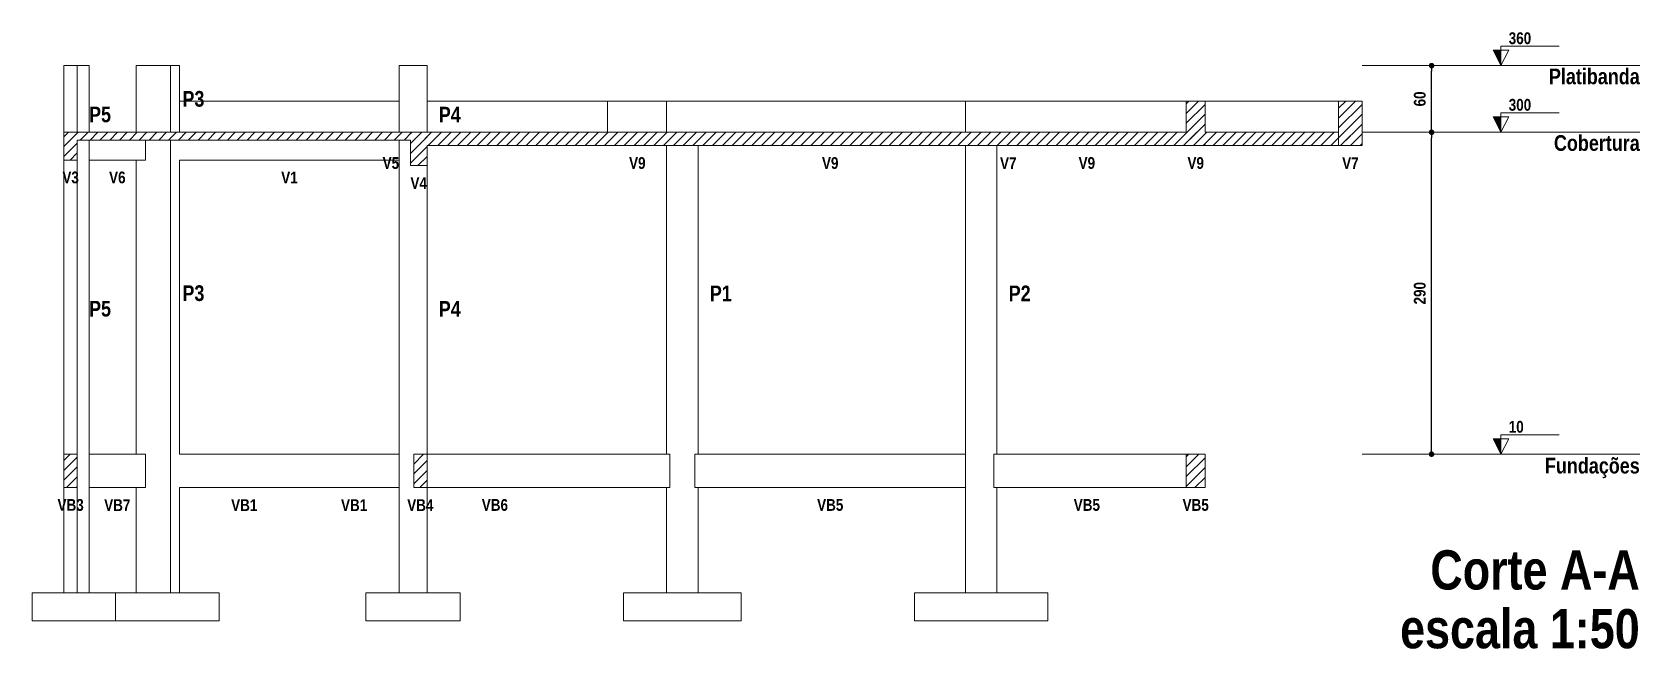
# Model space of a CAD drawing. Header units: millimetres. Extents: x 2249 to 2676, y -663 to -441.
# Drawn here: x 2336.02 to 2364.98, y -452.26 to -441.15 of the extents above; entities that cross this region are included whole.
import ezdxf

# ---------------------------------------------------------------- set-up
doc = ezdxf.new("R2010")
doc.units = ezdxf.units.MM
doc.header["$LTSCALE"] = 0.5
doc.header["$MEASUREMENT"] = 0
doc.header["$PDMODE"] = 34
doc.linetypes.add('DOT2', pattern=[3.175, 0, -3.175])
doc.layers.get('0').update_dxf_attribs({"linetype": 'CONTINUOUS'})
doc.layers.get('DEFPOINTS').update_dxf_attribs({"linetype": 'CONTINUOUS'})
for name, color, linetype, lineweight in [('FO-Cortes', 9, 'CONTINUOUS', 5), ('FO-Cotas', 5, 'CONTINUOUS', 5), ('FO-Eixos', 5, 'CONTINUOUS', 5), ('FO-Elementos cortados', 4, 'CONTINUOUS', 30), ('FO-Estacas dos blocos', 8, 'DOT2', 5), ('FO-Indicações', 7, 'CONTINUOUS', 5), ('FO-Níveis', 9, 'CONTINUOUS', 5), ('FO-Textos dos pilares', 7, 'CONTINUOUS', 5), ('FO-Títulos', 1, 'CONTINUOUS', 20)]:
    doc.layers.add(name, color=color, linetype=linetype, lineweight=lineweight)
doc.styles.add('ARIAL', font='ARIALNB.TTF')
doc.dimstyles.new('UM_50.000000', dxfattribs={"dimtxt": 0.18, "dimasz": 0.1, "dimexe": 0.1, "dimexo": 0.2, "dimgap": 0, "dimtad": 1, "dimtih": 1, "dimtoh": 1, "dimdec": 1, "dimlfac": 50, "dimzin": 0, "dimdsep": 46, "dimtxsty": 'Standard', "dimblk": 'CLOSED', "dimblk1": 'CLOSED', "dimblk2": 'CLOSED', "dimcen": 0.09, "dimdle": 0.1, "dimadec": 1, "dimazin": 2, "dimtfac": 1, "dimtdec": 4, "dimtofl": 0, "dimtmove": 0, "dimatfit": 3, "dimldrblk": 'CLOSED', "dimfxl": 1, "dimtolj": 1, "dimarcsym": 0})
pattern_1 = [(45, (2334.55857, -448.95232), (-0.08838835, 0.08838835), [])]

msp = doc.modelspace()

# ---------------------------------------------------------------- texts
at = {"layer": 'FO-Cotas', "line_spacing_factor": 0.798, "style": 'ARIAL'}
for s, insert, char_height, width, attachment_point in [('360', (2362.6156, -441.3674), 0.2118, 0.76248, 7), ('Platibanda', (2364.9756, -442.0911), 0.2824, 3.3888, 9), ('300', (2362.6156, -442.5674), 0.2118, 0.76248, 7), ('Cobertura', (2364.9756, -443.2911), 0.2824, 3.04992, 9), ('10', (2362.6156, -448.3674), 0.2118, 0.50832, 7), ('Fundações', (2364.9756, -449.1843), 0.2824, 3.04992, 9)]:
    msp.add_mtext(s, dxfattribs=dict(at, insert=insert, char_height=char_height, width=width, attachment_point=attachment_point))
at = {"layer": 'FO-Eixos', "char_height": 0.706, "attachment_point": 9, "line_spacing_factor": 0.798, "style": 'ARIAL'}
for s, insert, width in [('Corte A-A', (2364.9756, -451.1995), 7.6248), ('escala 1:50', (2364.9756, -452.2585), 9.3192)]:
    msp.add_mtext(s, dxfattribs=dict(at, insert=insert, width=width))
at = {"layer": 'FO-Estacas dos blocos', "char_height": 0.2118, "attachment_point": 8, "line_spacing_factor": 0.798, "style": 'ARIAL'}
for s, insert, width in [('V5', (2342.4776, -443.6154), 0.50832), ('V9', (2346.9176, -443.6154), 0.50832), ('V9', (2350.3926, -443.6154), 0.50832), ('V7', (2353.5996, -443.6154), 0.50832), ('V9', (2355.0156, -443.6154), 0.50832), ('V9', (2356.9766, -443.6154), 0.50832), ('V7', (2359.7636, -443.6154), 0.50832), ('V3', (2336.7086, -443.8754), 0.50832), ('V6', (2337.5496, -443.8754), 0.50832), ('V1', (2340.6506, -443.8754), 0.50832), ('V4', (2342.9786, -443.9754), 0.50832), ('VB3', (2336.7086, -449.7754), 0.76248), ('VB7', (2337.5496, -449.7754), 0.76248), ('VB1', (2339.8366, -449.7754), 0.76248), ('VB1', (2341.8156, -449.7754), 0.76248), ('VB4', (2343.0086, -449.7754), 0.76248), ('VB6', (2344.3516, -449.7754), 0.76248), ('VB5', (2350.3926, -449.7754), 0.76248), ('VB5', (2355.0156, -449.7754), 0.76248), ('VB5', (2356.9766, -449.7754), 0.76248)]:
    msp.add_mtext(s, dxfattribs=dict(at, insert=insert, width=width))
at = {"layer": 'FO-Textos dos pilares', "char_height": 0.2824, "width": 0.67776, "attachment_point": 7, "line_spacing_factor": 0.798, "style": 'ARIAL'}
for s, insert in [('P3', (2338.7226, -442.4961)), ('P5', (2337.0406, -442.7761)), ('P4', (2343.3406, -442.7761)), ('P3', (2338.7226, -445.9961)), ('P1', (2348.2236, -445.9961)), ('P2', (2353.6076, -445.9961)), ('P5', (2337.0406, -446.2761)), ('P4', (2343.3406, -446.2761))]:
    msp.add_mtext(s, dxfattribs=dict(at, insert=insert))

# ---------------------------------------------------------------- blocks, each defined once
blk = doc.blocks.new('_Dot')
at = {"color": 0, "linetype": 'ByBlock', "lineweight": -2}
blk.add_line((-0.5, 0), (-1, 0), dxfattribs=at)
at = {"color": 0, "linetype": 'ByBlock', "const_width": 0.5}
blk.add_lwpolyline([(-0.25, 0, 1), (0.25, 0, 1)], format="xyb", close=True, dxfattribs=at)
blk = doc.blocks.new('*D399')
at = {"layer": 'DEFPOINTS', "color": 0, "linetype": 'Continuous', "transparency": 16777216}
for p in [(2361.226, -442.952), (2361.226, -442.952), (2361.226, -448.752)]:
    blk.add_point(p, dxfattribs=at)
at = {"layer": 'FO-Cortes', "color": 0, "linetype": 'Continuous', "lineweight": -2, "transparency": 16777216}
blk.add_line((2361.226, -448.652), (2361.226, -443.052), dxfattribs=at)
at = {"layer": 'FO-Cortes', "color": 0, "linetype": 'Continuous', "lineweight": -2, "transparency": 16777216, "xscale": 0.1, "yscale": 0.1, "zscale": 0.1}
for p, rotation in [((2361.226, -442.952), 90), ((2361.226, -448.752), 270)]:
    blk.add_blockref('_Dot', p, dxfattribs=dict(at, rotation=rotation))
at = {"layer": 'FO-Cortes', "linetype": 'Continuous', "transparency": 16777216, "insert": (2361.014, -445.852), "char_height": 0.2118, "attachment_point": 5, "rotation": 90, "style": 'ARIAL'}
blk.add_mtext('\\A1;290', dxfattribs=at)
blk = doc.blocks.new('DOT')
at = {"color": 210}
for p, q in [((-1, 0), (1, 0)), ((0, 1), (0, -1))]:
    blk.add_line(p, q, dxfattribs=at)
blk.add_circle((0, 0), 0.25, dxfattribs=at)
blk = doc.blocks.new('*D400')
at = {"layer": 'DEFPOINTS', "color": 0, "linetype": 'Continuous', "transparency": 16777216}
for p in [(2361.226, -441.752), (2361.226, -441.752), (2361.226, -442.952)]:
    blk.add_point(p, dxfattribs=at)
at = {"layer": 'FO-Cortes', "color": 0, "linetype": 'Continuous', "lineweight": -2, "transparency": 16777216}
blk.add_line((2361.226, -442.852), (2361.226, -441.852), dxfattribs=at)
at = {"layer": 'FO-Cortes', "color": 0, "linetype": 'Continuous', "lineweight": -2, "transparency": 16777216, "xscale": 0.1, "yscale": 0.1, "zscale": 0.1}
for p, rotation in [((2361.226, -441.752), 90), ((2361.226, -442.952), 270)]:
    blk.add_blockref('_Dot', p, dxfattribs=dict(at, rotation=rotation))
at = {"layer": 'FO-Cortes', "linetype": 'Continuous', "transparency": 16777216, "insert": (2361.014, -442.352), "char_height": 0.2118, "attachment_point": 5, "rotation": 90, "style": 'ARIAL'}
blk.add_mtext('\\A1;60', dxfattribs=at)

# ---------------------------------------------------------------- dimensions: what is measured, and where the dimension line sits
at = {"layer": 'FO-Cortes', "linetype": 'Continuous'}
for base, p1, p2, picture, middle in [((2361.2259, -441.7523), (2361.2259, -442.9523), (2361.2259, -441.7523), '*D400', (2361.0141, -442.3523)), ((2361.2259, -442.9523), (2361.2259, -448.7523), (2361.2259, -442.9523), '*D399', (2361.0141, -445.8523))]:
    dim = msp.add_linear_dim(base=base, p1=p1, p2=p2, angle=90, dimstyle='UM_50.000000', override={"dimtxt": 0.2118, "dimasz": 0.1, "dimexe": 0.1, "dimexo": 0.2, "dimtad": 1, "dimtih": 0, "dimtoh": 0, "dimdec": 1, "dimlfac": 50, "dimzin": 8, "dimtxsty": 'ARIAL', "dimblk": 'Dot', "dimblk1": 'Dot', "dimblk2": 'Dot', "dimsah": 1, "dimdle": 0.1, "dimse1": 1, "dimse2": 1, "dimclrt": 256, "dimadec": 1, "dimazin": 3, "dimtmove": 2, "dimldrblk": 'Dot'}, dxfattribs=at)
    dim.commit()
    dim.dimension.update_dxf_attribs({"geometry": picture, "text_midpoint": middle, "dimtype": 160, "text_rotation": 90})

# ---------------------------------------------------------------- hatches: boundary and pattern name
at = {"layer": 'FO-Cotas', "linetype": 'Continuous'}
for points in [[(2362.4759, -441.7523), (2362.4759, -441.4723), (2362.3359, -441.4723), (2362.4759, -441.7523)], [(2362.4759, -442.9523), (2362.4759, -442.6723), (2362.3359, -442.6723), (2362.4759, -442.9523)], [(2362.4759, -448.7523), (2362.4759, -448.4723), (2362.3359, -448.4723), (2362.4759, -448.7523)]]:
    msp.add_hatch(color=256, dxfattribs=at).paths.add_polyline_path(points)
at = {"layer": 'FO-Elementos cortados', "linetype": 'Continuous'}
h = msp.add_hatch(dxfattribs=at)
h.set_pattern_fill('ANSI31', color=256, style=0)
h.set_pattern_definition(pattern_1)
h.paths.add_polyline_path([(2356.8065, -443.1923), (2357.1459, -443.1923), (2357.1459, -442.3923), (2356.8065, -442.3923), (2356.8065, -443.1923)])
h = msp.add_hatch(dxfattribs=at)
h.set_pattern_fill('ANSI31', color=256, style=0)
h.set_pattern_definition(pattern_1)
h.paths.add_polyline_path([(2359.5517, -443.1923), (2359.9759, -443.1923), (2359.9759, -442.3923), (2359.5517, -442.3923), (2359.5517, -443.1923)])
h = msp.add_hatch(dxfattribs=at)
h.set_pattern_fill('ANSI31', color=256, style=0)
h.set_pattern_definition(pattern_1)
h.paths.add_polyline_path([(2336.5889, -443.4523), (2336.8289, -443.4523), (2336.8289, -442.9523), (2336.5889, -442.9523), (2336.5889, -443.4523)])
h = msp.add_hatch(dxfattribs=at)
h.set_pattern_fill('ANSI31', color=256, style=0)
h.set_pattern_definition(pattern_1)
h.paths.add_polyline_path([(2336.7089, -443.0923), (2342.9789, -443.0923), (2342.9789, -442.9523), (2336.7089, -442.9523), (2336.7089, -443.0923)])
h = msp.add_hatch(dxfattribs=at)
h.set_pattern_fill('ANSI31', color=256, style=0)
h.set_pattern_definition(pattern_1)
h.paths.add_polyline_path([(2342.8289, -443.5523), (2343.1289, -443.5523), (2343.1289, -442.9523), (2342.8289, -442.9523), (2342.8289, -443.5523)])
h = msp.add_hatch(dxfattribs=at)
h.set_pattern_fill('ANSI31', color=256, style=0)
h.set_pattern_definition(pattern_1)
h.paths.add_polyline_path([(2342.9789, -443.1923), (2356.9762, -443.1923), (2356.9762, -442.9523), (2342.9789, -442.9523), (2342.9789, -443.1923)])
h = msp.add_hatch(dxfattribs=at)
h.set_pattern_fill('ANSI31', color=256, style=0)
h.set_pattern_definition(pattern_1)
h.paths.add_polyline_path([(2356.9762, -443.1923), (2359.7638, -443.1923), (2359.7638, -442.9523), (2356.9762, -442.9523), (2356.9762, -443.1923)])
h = msp.add_hatch(dxfattribs=at)
h.set_pattern_fill('ANSI31', color=256, style=0)
h.set_pattern_definition(pattern_1)
h.paths.add_polyline_path([(2336.5889, -449.3523), (2336.8289, -449.3523), (2336.8289, -448.7523), (2336.5889, -448.7523), (2336.5889, -449.3523)])
h = msp.add_hatch(dxfattribs=at)
h.set_pattern_fill('ANSI31', color=256, style=0)
h.set_pattern_definition(pattern_1)
h.paths.add_polyline_path([(2342.8889, -449.3523), (2343.1289, -449.3523), (2343.1289, -448.7523), (2342.8889, -448.7523), (2342.8889, -449.3523)])
h = msp.add_hatch(dxfattribs=at)
h.set_pattern_fill('ANSI31', color=256, style=0)
h.set_pattern_definition(pattern_1)
h.paths.add_polyline_path([(2356.8065, -449.3523), (2357.1459, -449.3523), (2357.1459, -448.7523), (2356.8065, -448.7523), (2356.8065, -449.3523)])

# ---------------------------------------------------------------- linework, layer by layer
at = {"layer": 'FO-Cotas'}
for points in [[(2362.4759, -441.7523), (2362.6159, -441.4723), (2362.3359, -441.4723), (2362.4759, -441.7523), (2362.4759, -441.4023), (2363.5259, -441.4023)], [(2362.4759, -442.9523), (2362.6159, -442.6723), (2362.3359, -442.6723), (2362.4759, -442.9523), (2362.4759, -442.6023), (2363.5259, -442.6023)], [(2362.4759, -448.7523), (2362.6159, -448.4723), (2362.3359, -448.4723), (2362.4759, -448.7523), (2362.4759, -448.4023), (2363.5259, -448.4023)]]:
    msp.add_lwpolyline(points, dxfattribs=at)
at = {"layer": 'FO-Indicações'}
for p, q in [((2336.8289, -441.7523), (2336.5889, -441.7523)), ((2336.5889, -441.7523), (2336.5889, -442.9523)), ((2337.0414, -441.7523), (2336.8289, -441.7523)), ((2336.8289, -442.9523), (2336.8289, -441.7523)), ((2337.0414, -442.9523), (2337.0414, -441.7523)), ((2337.8884, -441.7523), (2337.8884, -442.3923)), ((2337.9313, -441.7523), (2337.8884, -441.7523)), ((2338.5107, -441.7523), (2337.9313, -441.7523)), ((2338.6713, -441.7523), (2338.5107, -441.7523)), ((2338.5107, -442.3923), (2338.5107, -441.7523)), ((2338.6713, -442.3923), (2338.6713, -441.7523)), ((2343.1289, -441.7523), (2342.6289, -441.7523)), ((2342.6289, -441.7523), (2342.6289, -442.3923)), ((2343.1289, -442.3923), (2343.1289, -441.7523)), ((2337.8884, -442.3923), (2337.8884, -442.9523)), ((2338.5107, -442.9523), (2338.5107, -442.3923)), ((2338.6713, -442.9523), (2338.6713, -442.3923)), ((2342.6289, -442.3923), (2338.6713, -442.3923)), ((2342.6289, -442.3923), (2342.6289, -442.9523)), ((2343.1289, -442.9523), (2343.1289, -442.3923)), ((2346.2538, -442.3923), (2343.1289, -442.3923)), ((2346.275, -442.3923), (2346.2538, -442.3923)), ((2346.3811, -442.3923), (2346.275, -442.3923)), ((2346.4659, -442.3923), (2346.3811, -442.3923)), ((2346.3811, -442.9523), (2346.3811, -442.3923)), ((2347.446, -442.3923), (2346.4659, -442.3923)), ((2347.446, -442.3923), (2347.446, -442.9523)), ((2347.5592, -442.3923), (2347.446, -442.3923)), ((2347.6476, -442.3923), (2347.5592, -442.3923)), ((2347.7289, -442.3923), (2347.6476, -442.3923)), ((2347.842, -442.3923), (2347.7289, -442.3923)), ((2347.8597, -442.3923), (2347.842, -442.3923)), ((2347.9553, -442.3923), (2347.8597, -442.3923)), ((2348.0117, -442.3923), (2347.9553, -442.3923)), ((2352.8296, -442.3923), (2348.0117, -442.3923)), ((2352.8296, -442.3923), (2352.8296, -442.9523)), ((2352.9428, -442.3923), (2352.8296, -442.3923)), ((2353.1125, -442.3923), (2352.9428, -442.3923)), ((2353.2256, -442.3923), (2353.1125, -442.3923)), ((2353.3388, -442.3923), (2353.2256, -442.3923)), ((2353.3953, -442.3923), (2353.3388, -442.3923)), ((2356.8065, -442.3923), (2353.3953, -442.3923)), ((2359.5517, -442.3923), (2357.1459, -442.3923)), ((2337.0414, -443.4523), (2337.0414, -443.0923)), ((2338.0584, -443.4523), (2338.0584, -443.0923)), ((2338.0584, -443.4523), (2338.0584, -443.0923)), ((2338.5107, -443.1923), (2338.5107, -443.0923)), ((2342.6289, -443.0923), (2342.6289, -443.1923)), ((2359.5517, -443.1923), (2359.5517, -442.9523)), ((2359.5517, -443.1923), (2359.5517, -442.9523)), ((2359.5517, -443.1923), (2359.5517, -442.9523)), ((2338.5107, -448.7523), (2338.5107, -443.1923)), ((2342.6289, -443.1923), (2342.6289, -443.4523)), ((2347.446, -443.1923), (2347.446, -448.7523)), ((2348.0117, -448.7523), (2348.0117, -443.1923)), ((2352.8296, -443.1923), (2352.8296, -448.7523)), ((2353.3953, -448.7523), (2353.3953, -443.1923)), ((2336.5889, -443.4523), (2336.5889, -448.7523)), ((2336.8289, -448.7523), (2336.8289, -443.4523)), ((2337.0414, -448.7523), (2337.0414, -443.4523)), ((2337.0414, -443.4523), (2337.8884, -443.4523)), ((2337.8884, -443.4523), (2337.8884, -448.7523)), ((2337.8884, -443.4523), (2337.9313, -443.4523)), ((2337.9313, -443.4523), (2338.0584, -443.4523)), ((2338.6713, -443.4523), (2342.6289, -443.4523)), ((2338.6713, -448.7523), (2338.6713, -443.4523)), ((2342.6289, -443.4523), (2342.6289, -448.7523)), ((2343.1289, -448.7523), (2343.1289, -443.5523)), ((2337.0414, -449.3523), (2337.0414, -448.7523)), ((2337.8884, -448.7523), (2337.0414, -448.7523)), ((2337.9313, -448.7523), (2337.8884, -448.7523)), ((2338.0584, -448.7523), (2337.9313, -448.7523)), ((2338.0584, -449.3523), (2338.0584, -448.7523)), ((2338.0584, -449.3523), (2338.0584, -448.7523)), ((2338.5107, -451.2523), (2338.5107, -448.7523)), ((2340.9168, -448.7523), (2338.6713, -448.7523)), ((2341.0017, -448.7523), (2340.9168, -448.7523)), ((2341.0865, -448.7523), (2341.0017, -448.7523)), ((2342.6289, -448.7523), (2341.0865, -448.7523)), ((2342.6289, -448.7523), (2342.6289, -449.3523)), ((2347.446, -448.7523), (2343.1289, -448.7523)), ((2347.5025, -448.7523), (2347.446, -448.7523)), ((2347.5025, -449.3523), (2347.5025, -448.7523)), ((2347.9553, -449.3523), (2347.9553, -448.7523)), ((2348.0117, -448.7523), (2347.9553, -448.7523)), ((2352.8296, -448.7523), (2348.0117, -448.7523)), ((2352.8296, -448.7523), (2352.8296, -449.3523)), ((2353.3388, -449.3523), (2353.3388, -448.7523)), ((2353.3953, -448.7523), (2353.3388, -448.7523)), ((2356.8065, -448.7523), (2353.3953, -448.7523)), ((2336.5889, -449.3523), (2336.5889, -451.2523)), ((2336.8289, -451.2523), (2336.8289, -449.3523)), ((2337.0414, -451.2523), (2337.0414, -449.3523)), ((2337.0414, -449.3523), (2337.8884, -449.3523)), ((2337.8884, -449.3523), (2337.8884, -451.2523)), ((2337.8884, -449.3523), (2337.9313, -449.3523)), ((2337.9313, -449.3523), (2338.0584, -449.3523)), ((2338.6713, -449.3523), (2340.9168, -449.3523)), ((2338.6713, -451.2523), (2338.6713, -449.3523)), ((2340.9168, -449.3523), (2341.0017, -449.3523)), ((2341.0017, -449.3523), (2341.0865, -449.3523)), ((2341.0865, -449.3523), (2342.6289, -449.3523)), ((2342.6289, -449.3523), (2342.6289, -451.2523)), ((2343.1289, -451.2523), (2343.1289, -449.3523)), ((2343.1289, -449.3523), (2347.446, -449.3523)), ((2347.446, -449.3523), (2347.446, -451.2523)), ((2347.446, -449.3523), (2347.5025, -449.3523)), ((2347.9553, -449.3523), (2348.0117, -449.3523)), ((2348.0117, -451.2523), (2348.0117, -449.3523)), ((2348.0117, -449.3523), (2352.8296, -449.3523)), ((2352.8296, -449.3523), (2352.8296, -451.2523)), ((2353.3388, -449.3523), (2353.3953, -449.3523)), ((2353.3953, -451.2523), (2353.3953, -449.3523)), ((2353.3953, -449.3523), (2356.8065, -449.3523)), ((2336.0155, -451.2523), (2336.0155, -451.7523)), ((2336.5889, -451.2523), (2336.0155, -451.2523)), ((2336.8289, -451.2523), (2336.5889, -451.2523)), ((2337.0414, -451.2523), (2336.8289, -451.2523)), ((2337.1955, -451.2523), (2337.0414, -451.2523)), ((2337.5155, -451.2523), (2337.1955, -451.2523)), ((2337.8884, -451.2523), (2337.5155, -451.2523)), ((2337.5155, -451.7523), (2337.5155, -451.2523)), ((2337.9313, -451.2523), (2337.8884, -451.2523)), ((2338.5107, -451.2523), (2337.9313, -451.2523)), ((2338.6713, -451.2523), (2338.5107, -451.2523)), ((2339.3875, -451.2523), (2338.6713, -451.2523)), ((2339.3875, -451.7523), (2339.3875, -451.2523)), ((2342.0289, -451.2523), (2342.0289, -451.7523)), ((2342.6289, -451.2523), (2342.0289, -451.2523)), ((2343.1289, -451.2523), (2342.6289, -451.2523)), ((2343.7289, -451.2523), (2343.1289, -451.2523)), ((2343.7289, -451.7523), (2343.7289, -451.2523)), ((2346.6682, -451.2523), (2346.6682, -451.7523)), ((2347.446, -451.2523), (2346.6682, -451.2523)), ((2348.0117, -451.2523), (2347.446, -451.2523)), ((2348.7895, -451.2523), (2348.0117, -451.2523)), ((2348.7895, -451.7523), (2348.7895, -451.2523)), ((2351.9104, -451.2523), (2351.9104, -451.7523)), ((2352.8296, -451.2523), (2351.9104, -451.2523)), ((2353.3953, -451.2523), (2352.8296, -451.2523)), ((2354.3145, -451.2523), (2353.3953, -451.2523)), ((2354.3145, -451.7523), (2354.3145, -451.2523)), ((2337.1955, -451.7523), (2336.0155, -451.7523)), ((2337.5155, -451.7523), (2337.1955, -451.7523)), ((2339.3875, -451.7523), (2337.5155, -451.7523)), ((2343.7289, -451.7523), (2342.0289, -451.7523)), ((2348.7895, -451.7523), (2346.6682, -451.7523)), ((2354.3145, -451.7523), (2351.9104, -451.7523))]:
    msp.add_line(p, q, dxfattribs=at)
at = {"layer": 'FO-Níveis'}
for p, q in [((2357.1459, -442.3923), (2356.8065, -442.3923)), ((2356.8065, -442.3923), (2356.8065, -442.9523)), ((2357.1459, -442.9523), (2357.1459, -442.3923)), ((2359.9759, -442.3923), (2359.5517, -442.3923)), ((2359.5517, -442.3923), (2359.5517, -442.9523)), ((2359.9759, -443.1923), (2359.9759, -442.3923)), ((2336.5889, -442.9523), (2336.5889, -443.4523)), ((2336.7089, -442.9523), (2336.5889, -442.9523)), ((2336.8289, -442.9523), (2336.7089, -442.9523)), ((2336.8716, -442.9523), (2336.8289, -442.9523)), ((2336.8289, -443.4523), (2336.8289, -443.0923)), ((2336.8289, -443.0923), (2336.8716, -443.0923)), ((2337.0414, -442.9523), (2336.8716, -442.9523)), ((2336.8716, -443.0923), (2337.0414, -443.0923)), ((2337.8884, -442.9523), (2337.0414, -442.9523)), ((2337.0414, -443.0923), (2337.8884, -443.0923)), ((2337.9313, -442.9523), (2337.8884, -442.9523)), ((2337.8884, -443.0923), (2337.9313, -443.0923)), ((2338.0584, -442.9523), (2337.9313, -442.9523)), ((2337.9313, -443.0923), (2338.0584, -443.0923)), ((2338.2772, -442.9523), (2338.0584, -442.9523)), ((2338.0584, -443.0923), (2338.2772, -443.0923)), ((2338.4893, -442.9523), (2338.2772, -442.9523)), ((2338.2772, -443.0923), (2338.4893, -443.0923)), ((2338.5107, -442.9523), (2338.4893, -442.9523)), ((2338.4893, -443.0923), (2338.5107, -443.0923)), ((2338.6713, -442.9523), (2338.5107, -442.9523)), ((2338.5107, -443.0923), (2338.6713, -443.0923)), ((2342.6289, -442.9523), (2338.6713, -442.9523)), ((2338.6713, -443.0923), (2342.6289, -443.0923)), ((2342.8289, -442.9523), (2342.6289, -442.9523)), ((2342.6289, -443.0923), (2342.8289, -443.0923)), ((2342.9789, -442.9523), (2342.8289, -442.9523)), ((2342.8289, -443.0923), (2342.8289, -443.1923)), ((2343.1289, -442.9523), (2342.9789, -442.9523)), ((2346.2538, -442.9523), (2343.1289, -442.9523)), ((2346.275, -442.9523), (2346.2538, -442.9523)), ((2346.4659, -442.9523), (2346.275, -442.9523)), ((2347.446, -442.9523), (2346.4659, -442.9523)), ((2347.5592, -442.9523), (2347.446, -442.9523)), ((2347.6476, -442.9523), (2347.5592, -442.9523)), ((2347.7289, -442.9523), (2347.6476, -442.9523)), ((2347.842, -442.9523), (2347.7289, -442.9523)), ((2347.8597, -442.9523), (2347.842, -442.9523)), ((2348.0117, -442.9523), (2347.8597, -442.9523)), ((2352.8296, -442.9523), (2348.0117, -442.9523)), ((2352.9428, -442.9523), (2352.8296, -442.9523)), ((2353.1125, -442.9523), (2352.9428, -442.9523)), ((2353.2256, -442.9523), (2353.1125, -442.9523)), ((2353.3953, -442.9523), (2353.2256, -442.9523)), ((2356.8065, -442.9523), (2353.3953, -442.9523)), ((2359.5517, -442.9523), (2357.1459, -442.9523)), ((2342.8289, -443.1923), (2342.8289, -443.5523)), ((2343.1289, -443.5523), (2343.1289, -443.1923)), ((2343.1289, -443.1923), (2346.2538, -443.1923)), ((2346.2538, -443.1923), (2346.275, -443.1923)), ((2346.275, -443.1923), (2346.4659, -443.1923)), ((2346.4659, -443.1923), (2347.446, -443.1923)), ((2347.446, -443.1923), (2347.5592, -443.1923)), ((2347.5592, -443.1923), (2347.6476, -443.1923)), ((2347.6476, -443.1923), (2347.7289, -443.1923)), ((2347.7289, -443.1923), (2347.842, -443.1923)), ((2347.842, -443.1923), (2347.8597, -443.1923)), ((2347.8597, -443.1923), (2348.0117, -443.1923)), ((2348.0117, -443.1923), (2352.8296, -443.1923)), ((2352.8296, -443.1923), (2352.9428, -443.1923)), ((2352.9428, -443.1923), (2353.1125, -443.1923)), ((2353.1125, -443.1923), (2353.2256, -443.1923)), ((2353.2256, -443.1923), (2353.3953, -443.1923)), ((2353.3953, -443.1923), (2356.8065, -443.1923)), ((2356.8065, -443.1923), (2356.9762, -443.1923)), ((2356.9762, -443.1923), (2357.1459, -443.1923)), ((2357.1459, -443.1923), (2359.5517, -443.1923)), ((2359.5517, -443.1923), (2359.7638, -443.1923)), ((2359.7638, -443.1923), (2359.9759, -443.1923)), ((2336.5889, -443.4523), (2336.8289, -443.4523)), ((2342.8289, -443.5523), (2343.1289, -443.5523)), ((2336.8289, -448.7523), (2336.5889, -448.7523)), ((2336.5889, -448.7523), (2336.5889, -449.3523)), ((2336.8289, -449.3523), (2336.8289, -448.7523)), ((2343.1289, -448.7523), (2342.8889, -448.7523)), ((2342.8889, -448.7523), (2342.8889, -449.3523)), ((2343.1289, -449.3523), (2343.1289, -448.7523)), ((2357.1459, -448.7523), (2356.8065, -448.7523)), ((2356.8065, -448.7523), (2356.8065, -449.3523)), ((2357.1459, -449.3523), (2357.1459, -448.7523)), ((2336.5889, -449.3523), (2336.8289, -449.3523)), ((2342.8889, -449.3523), (2343.1289, -449.3523)), ((2356.8065, -449.3523), (2357.1459, -449.3523))]:
    msp.add_line(p, q, dxfattribs=at)
at = {"layer": 'FO-Títulos', "linetype": 'Continuous'}
for p, q in [((2359.9759, -441.7523), (2364.9759, -441.7523)), ((2359.9759, -442.9523), (2364.9759, -442.9523))]:
    msp.add_line(p, q, dxfattribs=at)
at = {"layer": 'FO-Títulos'}
msp.add_line((2359.9759, -448.7523), (2364.9759, -448.7523), dxfattribs=at)

msp.set_redraw_order([(e.dxf.handle, doc.entitydb.next_handle()) for e in msp.query("TEXT MTEXT ATTDEF DIMENSION ARC_DIMENSION")])  # texts and dimensions are drawn at this point

doc.saveas('drawing.dxf')
